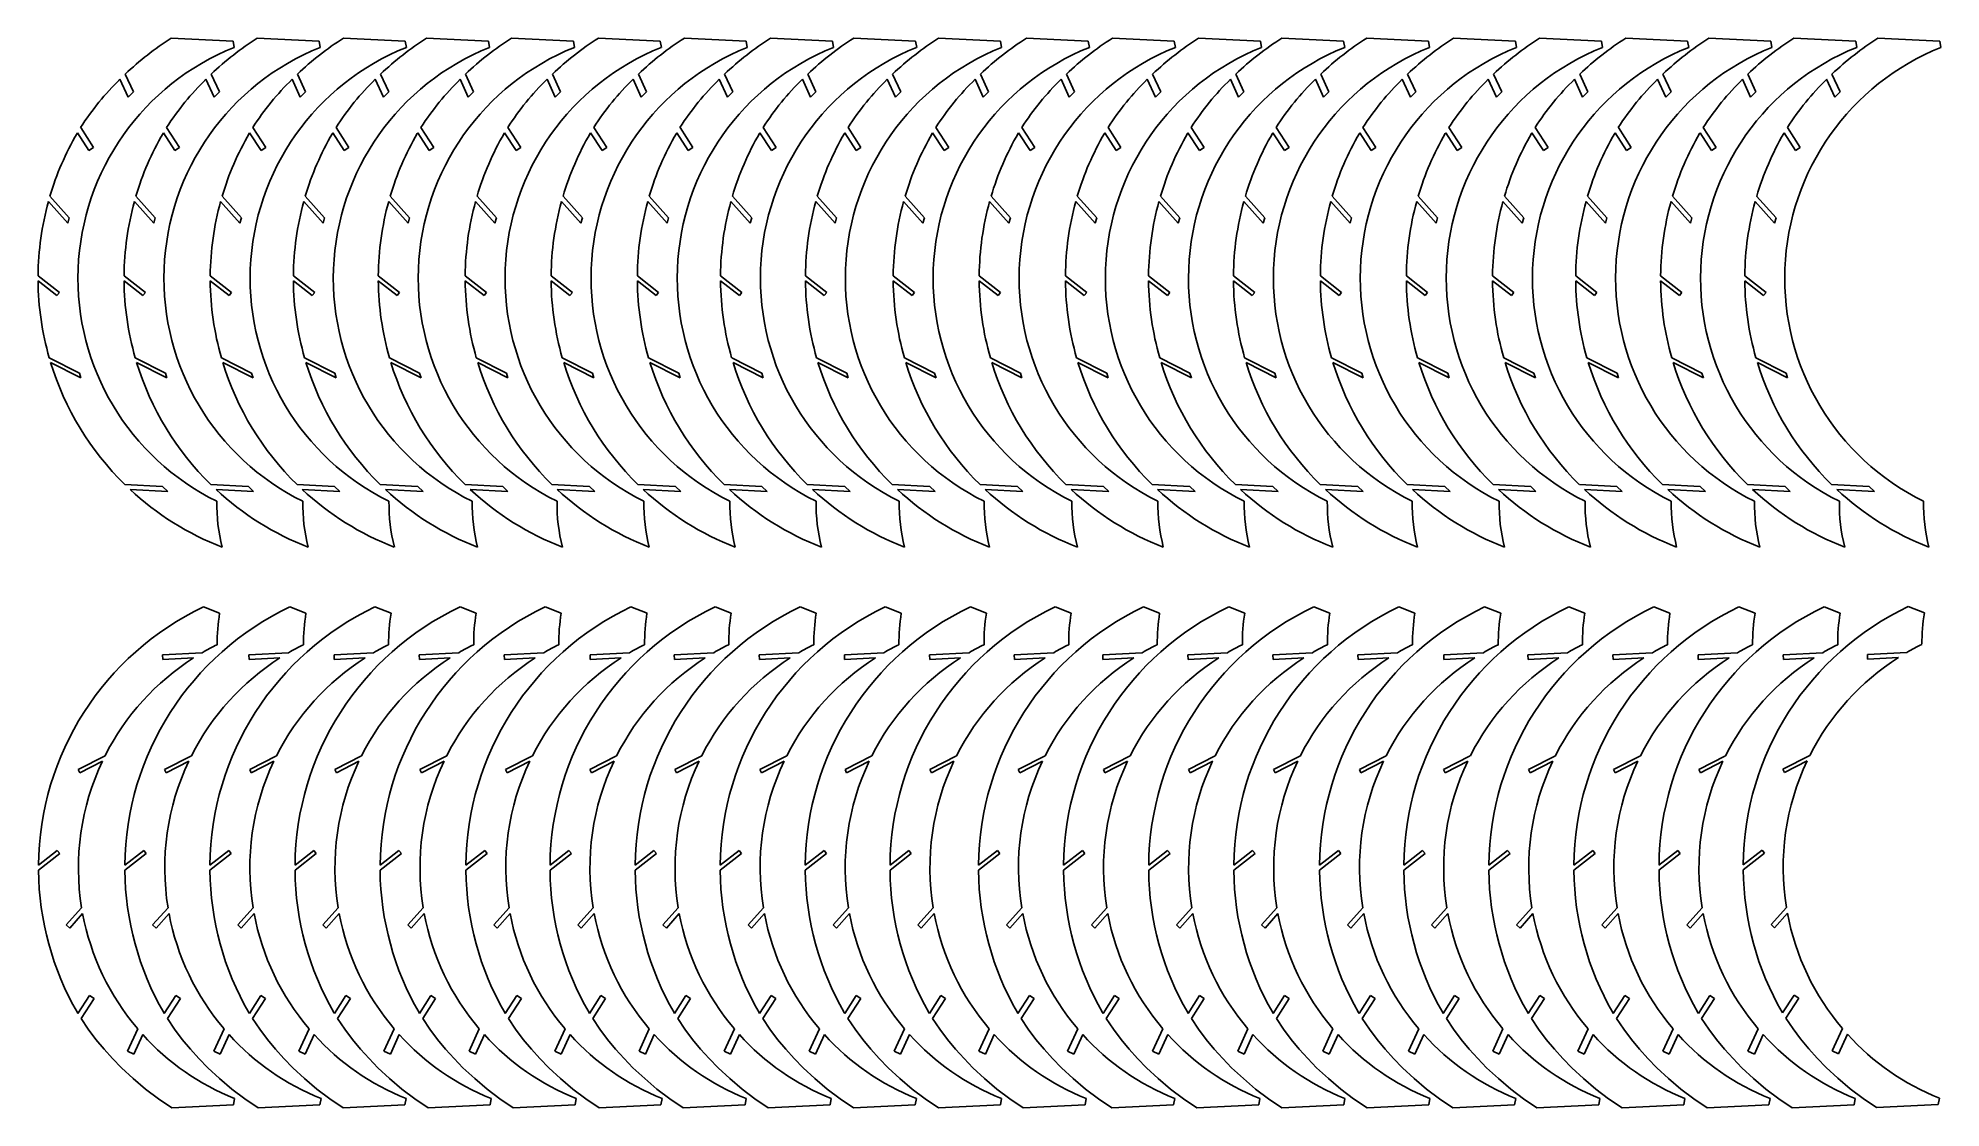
# Model space of a CAD drawing. Extents: x 1.5 to 79, y 1.7 to 45.3.
import ezdxf

# ---------------------------------------------------------------- set-up
doc = ezdxf.new("R2010")
doc.units = 0
doc.layers.get('0').update_dxf_attribs({"linetype": 'CONTINUOUS'})

msp = doc.modelspace()

# ---------------------------------------------------------------- linework, layer by layer
at = {"color": 7, "linetype": 'CONTINUOUS'}
for p, q in [((6.973, 45.29), (9.49, 45.158)), ((9.535, 44.909), (9.49, 45.158)), ((10.473, 45.29), (12.991, 45.158)), ((13.035, 44.909), (12.991, 45.158)), ((13.983, 45.29), (16.501, 45.158)), ((16.545, 44.909), (16.501, 45.158)), ((17.368, 45.29), (19.886, 45.158)), ((19.93, 44.909), (19.886, 45.158)), ((20.824, 45.29), (23.342, 45.158)), ((23.387, 44.909), (23.342, 45.158)), ((24.361, 45.29), (26.879, 45.158)), ((26.924, 44.909), (26.879, 45.158)), ((27.862, 45.29), (30.38, 45.158)), ((30.424, 44.909), (30.38, 45.158)), ((31.372, 45.29), (33.889, 45.158)), ((33.934, 44.909), (33.889, 45.158)), ((34.757, 45.29), (37.275, 45.158)), ((37.319, 44.909), (37.275, 45.158)), ((38.213, 45.29), (40.731, 45.158)), ((40.776, 44.909), (40.731, 45.158)), ((41.789, 45.29), (44.306, 45.158)), ((44.351, 44.909), (44.306, 45.158)), ((45.289, 45.29), (47.807, 45.158)), ((47.851, 44.909), (47.807, 45.158)), ((48.799, 45.29), (51.316, 45.158)), ((51.361, 44.909), (51.316, 45.158)), ((52.184, 45.29), (54.702, 45.158)), ((54.746, 44.909), (54.702, 45.158)), ((55.64, 45.29), (58.158, 45.158)), ((58.203, 44.909), (58.158, 45.158)), ((59.177, 45.29), (61.695, 45.158)), ((61.74, 44.909), (61.695, 45.158)), ((62.678, 45.29), (65.196, 45.158)), ((65.24, 44.909), (65.196, 45.158)), ((66.188, 45.29), (68.705, 45.158)), ((68.75, 44.909), (68.705, 45.158)), ((69.573, 45.29), (72.09, 45.158)), ((72.135, 44.909), (72.09, 45.158)), ((73.029, 45.29), (75.547, 45.158)), ((75.592, 44.909), (75.547, 45.158)), ((76.456, 45.29), (78.974, 45.158)), ((79.019, 44.909), (78.974, 45.158)), ((4.883, 43.61), (5.214, 42.887)), ((5.431, 43.097), (5.099, 43.82)), ((8.383, 43.61), (8.715, 42.887)), ((8.931, 43.097), (8.6, 43.82)), ((11.893, 43.61), (12.224, 42.887)), ((12.441, 43.097), (12.11, 43.82)), ((15.278, 43.61), (15.61, 42.887)), ((15.826, 43.097), (15.495, 43.82)), ((18.734, 43.61), (19.066, 42.887)), ((19.283, 43.097), (18.951, 43.82)), ((22.272, 43.61), (22.603, 42.887)), ((22.82, 43.097), (22.488, 43.82)), ((25.772, 43.61), (26.103, 42.887)), ((26.32, 43.097), (25.989, 43.82)), ((29.282, 43.61), (29.613, 42.887)), ((29.83, 43.097), (29.498, 43.82)), ((32.667, 43.61), (32.998, 42.887)), ((33.215, 43.097), (32.884, 43.82)), ((36.123, 43.61), (36.455, 42.887)), ((36.672, 43.097), (36.34, 43.82)), ((39.699, 43.61), (40.03, 42.887)), ((40.247, 43.097), (39.915, 43.82)), ((43.199, 43.61), (43.53, 42.887)), ((43.747, 43.097), (43.416, 43.82)), ((46.709, 43.61), (47.04, 42.887)), ((47.257, 43.097), (46.926, 43.82)), ((50.094, 43.61), (50.425, 42.887)), ((50.642, 43.097), (50.311, 43.82)), ((53.55, 43.61), (53.882, 42.887)), ((54.099, 43.097), (53.767, 43.82)), ((57.088, 43.61), (57.419, 42.887)), ((57.636, 43.097), (57.304, 43.82)), ((60.588, 43.61), (60.919, 42.887)), ((61.136, 43.097), (60.805, 43.82)), ((64.098, 43.61), (64.429, 42.887)), ((64.646, 43.097), (64.314, 43.82)), ((67.483, 43.61), (67.814, 42.887)), ((68.031, 43.097), (67.7, 43.82)), ((70.939, 43.61), (71.271, 42.887)), ((71.487, 43.097), (71.156, 43.82)), ((74.366, 43.61), (74.698, 42.887)), ((74.914, 43.097), (74.583, 43.82)), ((5.214, 42.887), (5.431, 43.097)), ((8.715, 42.887), (8.931, 43.097)), ((12.224, 42.887), (12.441, 43.097)), ((15.61, 42.887), (15.826, 43.097)), ((19.066, 42.887), (19.283, 43.097)), ((22.603, 42.887), (22.82, 43.097)), ((26.103, 42.887), (26.32, 43.097)), ((29.613, 42.887), (29.83, 43.097)), ((32.998, 42.887), (33.215, 43.097)), ((36.455, 42.887), (36.672, 43.097)), ((40.03, 42.887), (40.247, 43.097)), ((43.53, 42.887), (43.747, 43.097)), ((47.04, 42.887), (47.257, 43.097)), ((50.425, 42.887), (50.642, 43.097)), ((53.882, 42.887), (54.099, 43.097)), ((57.419, 42.887), (57.636, 43.097)), ((60.919, 42.887), (61.136, 43.097)), ((64.429, 42.887), (64.646, 43.097)), ((67.814, 42.887), (68.031, 43.097)), ((71.271, 42.887), (71.487, 43.097)), ((74.698, 42.887), (74.914, 43.097)), ((3.137, 41.407), (3.154, 41.437)), ((3.621, 40.712), (3.154, 41.437)), ((3.285, 41.651), (3.81, 40.834)), ((6.637, 41.407), (6.654, 41.437)), ((7.121, 40.712), (6.654, 41.437)), ((6.785, 41.651), (7.311, 40.834)), ((10.147, 41.407), (10.164, 41.437)), ((10.631, 40.712), (10.164, 41.437)), ((10.295, 41.651), (10.82, 40.834)), ((13.532, 41.407), (13.549, 41.437)), ((14.016, 40.712), (13.549, 41.437)), ((13.68, 41.651), (14.206, 40.834)), ((16.988, 41.407), (17.006, 41.437)), ((17.472, 40.712), (17.006, 41.437)), ((17.136, 41.651), (17.662, 40.834)), ((20.525, 41.407), (20.543, 41.437)), ((21.009, 40.712), (20.543, 41.437)), ((20.673, 41.651), (21.199, 40.834)), ((24.026, 41.407), (24.043, 41.437)), ((24.51, 40.712), (24.043, 41.437)), ((24.174, 41.651), (24.699, 40.834)), ((27.536, 41.407), (27.553, 41.437)), ((28.02, 40.712), (27.553, 41.437)), ((27.684, 41.651), (28.209, 40.834)), ((30.921, 41.407), (30.938, 41.437)), ((31.405, 40.712), (30.938, 41.437)), ((31.069, 41.651), (31.594, 40.834)), ((34.377, 41.407), (34.394, 41.437)), ((34.861, 40.712), (34.394, 41.437)), ((34.525, 41.651), (35.051, 40.834)), ((37.953, 41.407), (37.97, 41.437)), ((38.436, 40.712), (37.97, 41.437)), ((38.1, 41.651), (38.626, 40.834)), ((41.453, 41.407), (41.47, 41.437)), ((41.937, 40.712), (41.47, 41.437)), ((41.601, 41.651), (42.127, 40.834)), ((44.963, 41.407), (44.98, 41.437)), ((45.447, 40.712), (44.98, 41.437)), ((45.111, 41.651), (45.636, 40.834)), ((48.348, 41.407), (48.365, 41.437)), ((48.832, 40.712), (48.365, 41.437)), ((48.496, 41.651), (49.022, 40.834)), ((51.804, 41.407), (51.821, 41.437)), ((52.288, 40.712), (51.821, 41.437)), ((51.952, 41.651), (52.478, 40.834)), ((55.341, 41.407), (55.359, 41.437)), ((55.825, 40.712), (55.359, 41.437)), ((55.489, 41.651), (56.015, 40.834)), ((58.842, 41.407), (58.859, 41.437)), ((59.326, 40.712), (58.859, 41.437)), ((58.99, 41.651), (59.515, 40.834)), ((62.352, 41.407), (62.369, 41.437)), ((62.836, 40.712), (62.369, 41.437)), ((62.499, 41.651), (63.025, 40.834)), ((65.737, 41.407), (65.754, 41.437)), ((66.221, 40.712), (65.754, 41.437)), ((65.885, 41.651), (66.41, 40.834)), ((69.193, 41.407), (69.21, 41.437)), ((69.677, 40.712), (69.21, 41.437)), ((69.341, 41.651), (69.867, 40.834)), ((72.62, 41.407), (72.637, 41.437)), ((73.104, 40.712), (72.637, 41.437)), ((72.768, 41.651), (73.294, 40.834)), ((3.81, 40.834), (3.621, 40.712)), ((7.311, 40.834), (7.121, 40.712)), ((10.82, 40.834), (10.631, 40.712)), ((14.206, 40.834), (14.016, 40.712)), ((17.662, 40.834), (17.472, 40.712)), ((21.199, 40.834), (21.009, 40.712)), ((24.699, 40.834), (24.51, 40.712)), ((28.209, 40.834), (28.02, 40.712)), ((31.594, 40.834), (31.405, 40.712)), ((35.051, 40.834), (34.861, 40.712)), ((38.626, 40.834), (38.436, 40.712)), ((42.127, 40.834), (41.937, 40.712)), ((45.636, 40.834), (45.447, 40.712)), ((49.022, 40.834), (48.832, 40.712)), ((52.478, 40.834), (52.288, 40.712)), ((56.015, 40.834), (55.825, 40.712)), ((59.515, 40.834), (59.326, 40.712)), ((63.025, 40.834), (62.836, 40.712)), ((66.41, 40.834), (66.221, 40.712)), ((69.867, 40.834), (69.677, 40.712)), ((73.294, 40.834), (73.104, 40.712)), ((2.033, 38.846), (2.821, 37.964)), ((5.533, 38.846), (6.321, 37.964)), ((9.043, 38.846), (9.831, 37.964)), ((12.428, 38.846), (13.216, 37.964)), ((15.885, 38.846), (16.672, 37.964)), ((19.422, 38.846), (20.21, 37.964)), ((22.922, 38.846), (23.71, 37.964)), ((26.432, 38.846), (27.22, 37.964)), ((29.817, 38.846), (30.605, 37.964)), ((33.274, 38.846), (34.061, 37.964)), ((36.849, 38.846), (37.637, 37.964)), ((40.349, 38.846), (41.137, 37.964)), ((43.859, 38.846), (44.647, 37.964)), ((47.244, 38.846), (48.032, 37.964)), ((50.701, 38.846), (51.488, 37.964)), ((54.238, 38.846), (55.026, 37.964)), ((57.738, 38.846), (58.526, 37.964)), ((61.248, 38.846), (62.036, 37.964)), ((64.633, 38.846), (65.421, 37.964)), ((68.089, 38.846), (68.877, 37.964)), ((71.516, 38.846), (72.304, 37.964)), ((2.76, 37.751), (1.972, 38.633)), ((2.821, 37.964), (2.76, 37.751)), ((6.26, 37.751), (5.472, 38.633)), ((6.321, 37.964), (6.26, 37.751)), ((9.77, 37.751), (8.982, 38.633)), ((9.831, 37.964), (9.77, 37.751)), ((13.155, 37.751), (12.367, 38.633)), ((13.216, 37.964), (13.155, 37.751)), ((16.611, 37.751), (15.824, 38.633)), ((16.672, 37.964), (16.611, 37.751)), ((20.149, 37.751), (19.361, 38.633)), ((20.21, 37.964), (20.149, 37.751)), ((23.649, 37.751), (22.861, 38.633)), ((23.71, 37.964), (23.649, 37.751)), ((27.159, 37.751), (26.371, 38.633)), ((27.22, 37.964), (27.159, 37.751)), ((30.544, 37.751), (29.756, 38.633)), ((30.605, 37.964), (30.544, 37.751)), ((34, 37.751), (33.213, 38.633)), ((34.061, 37.964), (34, 37.751)), ((37.576, 37.751), (36.788, 38.633)), ((37.637, 37.964), (37.576, 37.751)), ((41.076, 37.751), (40.288, 38.633)), ((41.137, 37.964), (41.076, 37.751)), ((44.586, 37.751), (43.798, 38.633)), ((44.647, 37.964), (44.586, 37.751)), ((47.971, 37.751), (47.183, 38.633)), ((48.032, 37.964), (47.971, 37.751)), ((51.427, 37.751), (50.64, 38.633)), ((51.488, 37.964), (51.427, 37.751)), ((54.965, 37.751), (54.177, 38.633)), ((55.026, 37.964), (54.965, 37.751)), ((58.465, 37.751), (57.677, 38.633)), ((58.526, 37.964), (58.465, 37.751)), ((61.975, 37.751), (61.187, 38.633)), ((62.036, 37.964), (61.975, 37.751)), ((65.36, 37.751), (64.572, 38.633)), ((65.421, 37.964), (65.36, 37.751)), ((68.816, 37.751), (68.029, 38.633)), ((68.877, 37.964), (68.816, 37.751)), ((72.243, 37.751), (71.456, 38.633)), ((72.304, 37.964), (72.243, 37.751)), ((1.55, 35.613), (2.416, 34.929)), ((2.316, 34.802), (1.55, 35.407)), ((2.416, 34.929), (2.316, 34.802)), ((5.05, 35.613), (5.917, 34.929)), ((5.817, 34.802), (5.05, 35.407)), ((5.917, 34.929), (5.817, 34.802)), ((8.56, 35.613), (9.427, 34.929)), ((9.326, 34.802), (8.56, 35.407)), ((9.427, 34.929), (9.326, 34.802)), ((11.945, 35.613), (12.812, 34.929)), ((12.712, 34.802), (11.945, 35.407)), ((12.812, 34.929), (12.712, 34.802)), ((15.401, 35.613), (16.268, 34.929)), ((16.168, 34.802), (15.401, 35.407)), ((16.268, 34.929), (16.168, 34.802)), ((18.939, 35.613), (19.805, 34.929)), ((19.705, 34.802), (18.939, 35.407)), ((19.805, 34.929), (19.705, 34.802)), ((22.439, 35.613), (23.306, 34.929)), ((23.205, 34.802), (22.439, 35.407)), ((23.306, 34.929), (23.205, 34.802)), ((25.949, 35.613), (26.815, 34.929)), ((26.715, 34.802), (25.949, 35.407)), ((26.815, 34.929), (26.715, 34.802)), ((29.334, 35.613), (30.201, 34.929)), ((30.1, 34.802), (29.334, 35.407)), ((30.201, 34.929), (30.1, 34.802)), ((32.79, 35.613), (33.657, 34.929)), ((33.557, 34.802), (32.79, 35.407)), ((33.657, 34.929), (33.557, 34.802)), ((36.366, 35.613), (37.232, 34.929)), ((37.132, 34.802), (36.366, 35.407)), ((37.232, 34.929), (37.132, 34.802)), ((39.866, 35.613), (40.733, 34.929)), ((40.632, 34.802), (39.866, 35.407)), ((40.733, 34.929), (40.632, 34.802)), ((43.376, 35.613), (44.242, 34.929)), ((44.142, 34.802), (43.376, 35.407)), ((44.242, 34.929), (44.142, 34.802)), ((46.761, 35.613), (47.628, 34.929)), ((47.527, 34.802), (46.761, 35.407)), ((47.628, 34.929), (47.527, 34.802)), ((50.217, 35.613), (51.084, 34.929)), ((50.984, 34.802), (50.217, 35.407)), ((51.084, 34.929), (50.984, 34.802)), ((53.754, 35.613), (54.621, 34.929)), ((54.521, 34.802), (53.754, 35.407)), ((54.621, 34.929), (54.521, 34.802)), ((57.255, 35.613), (58.121, 34.929)), ((58.021, 34.802), (57.255, 35.407)), ((58.121, 34.929), (58.021, 34.802)), ((60.765, 35.613), (61.631, 34.929)), ((61.531, 34.802), (60.765, 35.407)), ((61.631, 34.929), (61.531, 34.802)), ((64.15, 35.613), (65.016, 34.929)), ((64.916, 34.802), (64.15, 35.407)), ((65.016, 34.929), (64.916, 34.802)), ((67.606, 35.613), (68.473, 34.929)), ((68.373, 34.802), (67.606, 35.407)), ((68.473, 34.929), (68.373, 34.802)), ((71.033, 35.613), (71.9, 34.929)), ((71.8, 34.802), (71.033, 35.407)), ((71.9, 34.929), (71.8, 34.802)), ((2.003, 32.273), (3.234, 31.639)), ((3.291, 31.447), (2.06, 32.081)), ((5.504, 32.273), (6.734, 31.639)), ((6.791, 31.447), (5.561, 32.081)), ((9.014, 32.273), (10.244, 31.639)), ((10.301, 31.447), (9.07, 32.081)), ((12.399, 32.273), (13.629, 31.639)), ((13.686, 31.447), (12.456, 32.081)), ((15.855, 32.273), (17.085, 31.639)), ((17.142, 31.447), (15.912, 32.081)), ((19.392, 32.273), (20.623, 31.639)), ((20.68, 31.447), (19.449, 32.081)), ((22.893, 32.273), (24.123, 31.639)), ((24.18, 31.447), (22.949, 32.081)), ((26.403, 32.273), (27.633, 31.639)), ((27.69, 31.447), (26.459, 32.081)), ((29.788, 32.273), (31.018, 31.639)), ((31.075, 31.447), (29.844, 32.081)), ((33.244, 32.273), (34.474, 31.639)), ((34.531, 31.447), (33.301, 32.081)), ((36.819, 32.273), (38.05, 31.639)), ((38.107, 31.447), (36.876, 32.081)), ((40.32, 32.273), (41.55, 31.639)), ((41.607, 31.447), (40.376, 32.081)), ((43.83, 32.273), (45.06, 31.639)), ((45.117, 31.447), (43.886, 32.081)), ((47.215, 32.273), (48.445, 31.639)), ((48.502, 31.447), (47.271, 32.081)), ((50.671, 32.273), (51.901, 31.639)), ((51.958, 31.447), (50.728, 32.081)), ((54.208, 32.273), (55.439, 31.639)), ((55.496, 31.447), (54.265, 32.081)), ((57.709, 32.273), (58.939, 31.639)), ((58.996, 31.447), (57.765, 32.081)), ((61.218, 32.273), (62.449, 31.639)), ((62.506, 31.447), (61.275, 32.081)), ((64.604, 32.273), (65.834, 31.639)), ((65.891, 31.447), (64.66, 32.081)), ((68.06, 32.273), (69.29, 31.639)), ((69.347, 31.447), (68.117, 32.081)), ((71.487, 32.273), (72.717, 31.639)), ((72.774, 31.447), (71.544, 32.081)), ((3.234, 31.639), (3.291, 31.447)), ((6.734, 31.639), (6.791, 31.447)), ((10.244, 31.639), (10.301, 31.447)), ((13.629, 31.639), (13.686, 31.447)), ((17.085, 31.639), (17.142, 31.447)), ((20.623, 31.639), (20.68, 31.447)), ((24.123, 31.639), (24.18, 31.447)), ((27.633, 31.639), (27.69, 31.447)), ((31.018, 31.639), (31.075, 31.447)), ((34.474, 31.639), (34.531, 31.447)), ((38.05, 31.639), (38.107, 31.447)), ((41.55, 31.639), (41.607, 31.447)), ((45.06, 31.639), (45.117, 31.447)), ((48.445, 31.639), (48.502, 31.447)), ((51.901, 31.639), (51.958, 31.447)), ((55.439, 31.639), (55.496, 31.447)), ((58.939, 31.639), (58.996, 31.447)), ((62.449, 31.639), (62.506, 31.447)), ((65.834, 31.639), (65.891, 31.447)), ((69.29, 31.639), (69.347, 31.447)), ((72.717, 31.639), (72.774, 31.447)), ((6.614, 27.029), (5.082, 27.11)), ((5.295, 26.906), (6.827, 26.826)), ((6.827, 26.826), (6.614, 27.029)), ((10.114, 27.029), (8.582, 27.11)), ((8.795, 26.906), (10.327, 26.826)), ((10.327, 26.826), (10.114, 27.029)), ((13.624, 27.029), (12.092, 27.11)), ((12.305, 26.906), (13.837, 26.826)), ((13.837, 26.826), (13.624, 27.029)), ((17.009, 27.029), (15.477, 27.11)), ((15.69, 26.906), (17.222, 26.826)), ((17.222, 26.826), (17.009, 27.029)), ((20.465, 27.029), (18.934, 27.11)), ((19.147, 26.906), (20.679, 26.826)), ((20.679, 26.826), (20.465, 27.029)), ((24.003, 27.029), (22.471, 27.11)), ((22.684, 26.906), (24.216, 26.826)), ((24.216, 26.826), (24.003, 27.029)), ((27.503, 27.029), (25.971, 27.11)), ((26.184, 26.906), (27.716, 26.826)), ((27.716, 26.826), (27.503, 27.029)), ((31.013, 27.029), (29.481, 27.11)), ((29.694, 26.906), (31.226, 26.826)), ((31.226, 26.826), (31.013, 27.029)), ((34.398, 27.029), (32.866, 27.11)), ((33.079, 26.906), (34.611, 26.826)), ((34.611, 26.826), (34.398, 27.029)), ((37.854, 27.029), (36.322, 27.11)), ((36.536, 26.906), (38.067, 26.826)), ((38.067, 26.826), (37.854, 27.029)), ((41.43, 27.029), (39.898, 27.11)), ((40.111, 26.906), (41.643, 26.826)), ((41.643, 26.826), (41.43, 27.029)), ((44.93, 27.029), (43.398, 27.11)), ((43.611, 26.906), (45.143, 26.826)), ((45.143, 26.826), (44.93, 27.029)), ((48.44, 27.029), (46.908, 27.11)), ((47.121, 26.906), (48.653, 26.826)), ((48.653, 26.826), (48.44, 27.029)), ((51.825, 27.029), (50.293, 27.11)), ((50.506, 26.906), (52.038, 26.826)), ((52.038, 26.826), (51.825, 27.029)), ((55.281, 27.029), (53.749, 27.11)), ((53.963, 26.906), (55.494, 26.826)), ((55.494, 26.826), (55.281, 27.029)), ((58.819, 27.029), (57.287, 27.11)), ((57.5, 26.906), (59.032, 26.826)), ((59.032, 26.826), (58.819, 27.029)), ((62.319, 27.029), (60.787, 27.11)), ((61, 26.906), (62.532, 26.826)), ((62.532, 26.826), (62.319, 27.029)), ((65.829, 27.029), (64.297, 27.11)), ((64.51, 26.906), (66.042, 26.826)), ((66.042, 26.826), (65.829, 27.029)), ((69.214, 27.029), (67.682, 27.11)), ((67.895, 26.906), (69.427, 26.826)), ((69.427, 26.826), (69.214, 27.029)), ((72.67, 27.029), (71.138, 27.11)), ((71.351, 26.906), (72.883, 26.826)), ((72.883, 26.826), (72.67, 27.029)), ((76.097, 27.029), (74.565, 27.11)), ((74.778, 26.906), (76.31, 26.826)), ((76.31, 26.826), (76.097, 27.029)), ((8.941, 21.868), (8.287, 22.123)), ((12.456, 21.868), (11.802, 22.123)), ((15.92, 21.868), (15.266, 22.123)), ((19.384, 21.868), (18.73, 22.123)), ((22.847, 21.868), (22.193, 22.123)), ((26.341, 21.868), (25.687, 22.123)), ((29.767, 21.868), (29.113, 22.123)), ((33.23, 21.868), (32.577, 22.123)), ((36.694, 21.868), (36.04, 22.123)), ((40.158, 21.868), (39.504, 22.123)), ((43.607, 21.868), (42.953, 22.123)), ((47.211, 21.868), (46.557, 22.123)), ((50.675, 21.868), (50.021, 22.123)), ((54.139, 21.868), (53.485, 22.123)), ((57.603, 21.868), (56.949, 22.123)), ((61.096, 21.868), (60.442, 22.123)), ((64.522, 21.868), (63.868, 22.123)), ((67.986, 21.868), (67.332, 22.123)), ((71.449, 21.868), (70.796, 22.123)), ((74.913, 21.868), (74.259, 22.123)), ((78.343, 21.882), (77.689, 22.137)), ((6.622, 20.176), (8.233, 20.26)), ((6.632, 19.982), (6.622, 20.176)), ((10.137, 20.176), (11.749, 20.26)), ((10.147, 19.982), (10.137, 20.176)), ((13.601, 20.176), (15.212, 20.26)), ((13.611, 19.982), (13.601, 20.176)), ((17.065, 20.176), (18.676, 20.26)), ((17.075, 19.982), (17.065, 20.176)), ((20.528, 20.176), (22.14, 20.26)), ((20.539, 19.982), (20.528, 20.176)), ((24.022, 20.176), (25.633, 20.26)), ((24.032, 19.982), (24.022, 20.176)), ((27.448, 20.176), (29.059, 20.26)), ((27.458, 19.982), (27.448, 20.176)), ((30.912, 20.176), (32.523, 20.26)), ((30.922, 19.982), (30.912, 20.176)), ((34.375, 20.176), (35.987, 20.26)), ((34.385, 19.982), (34.375, 20.176)), ((37.839, 20.176), (39.451, 20.26)), ((37.849, 19.982), (37.839, 20.176)), ((41.288, 20.176), (42.899, 20.26)), ((41.298, 19.982), (41.288, 20.176)), ((44.892, 20.176), (46.504, 20.26)), ((44.902, 19.982), (44.892, 20.176)), ((48.356, 20.176), (49.968, 20.26)), ((48.366, 19.982), (48.356, 20.176)), ((51.82, 20.176), (53.431, 20.26)), ((51.83, 19.982), (51.82, 20.176)), ((55.284, 20.176), (56.895, 20.26)), ((55.294, 19.982), (55.284, 20.176)), ((58.777, 20.176), (60.389, 20.26)), ((58.787, 19.982), (58.777, 20.176)), ((62.203, 20.176), (63.815, 20.26)), ((62.213, 19.982), (62.203, 20.176)), ((65.667, 20.176), (67.278, 20.26)), ((65.677, 19.982), (65.667, 20.176)), ((69.131, 20.176), (70.742, 20.26)), ((69.141, 19.982), (69.131, 20.176)), ((72.594, 20.176), (74.206, 20.26)), ((72.604, 19.982), (72.594, 20.176)), ((76.024, 20.19), (77.636, 20.274)), ((76.034, 19.996), (76.024, 20.19)), ((7.883, 20.047), (6.632, 19.982)), ((11.399, 20.047), (10.147, 19.982)), ((14.863, 20.047), (13.611, 19.982)), ((18.326, 20.047), (17.075, 19.982)), ((21.79, 20.047), (20.539, 19.982)), ((25.283, 20.047), (24.032, 19.982)), ((28.709, 20.047), (27.458, 19.982)), ((32.173, 20.047), (30.922, 19.982)), ((35.637, 20.047), (34.385, 19.982)), ((39.101, 20.047), (37.849, 19.982)), ((42.549, 20.047), (41.298, 19.982)), ((46.154, 20.047), (44.902, 19.982)), ((49.618, 20.047), (48.366, 19.982)), ((53.081, 20.047), (51.83, 19.982)), ((56.545, 20.047), (55.294, 19.982)), ((60.039, 20.047), (58.787, 19.982)), ((63.465, 20.047), (62.213, 19.982)), ((66.928, 20.047), (65.677, 19.982)), ((70.392, 20.047), (69.141, 19.982)), ((73.856, 20.047), (72.604, 19.982)), ((77.286, 20.061), (76.034, 19.996)), ((3.186, 15.502), (4.278, 16.066)), ((3.252, 15.374), (3.186, 15.502)), ((4.172, 15.848), (3.252, 15.374)), ((6.701, 15.502), (7.794, 16.066)), ((6.767, 15.374), (6.701, 15.502)), ((7.687, 15.848), (6.767, 15.374)), ((10.165, 15.502), (11.257, 16.066)), ((10.231, 15.374), (10.165, 15.502)), ((11.151, 15.848), (10.231, 15.374)), ((13.629, 15.502), (14.721, 16.066)), ((13.695, 15.374), (13.629, 15.502)), ((14.614, 15.848), (13.695, 15.374)), ((17.092, 15.502), (18.185, 16.066)), ((17.159, 15.374), (17.092, 15.502)), ((18.078, 15.848), (17.159, 15.374)), ((20.586, 15.502), (21.678, 16.066)), ((20.652, 15.374), (20.586, 15.502)), ((21.572, 15.848), (20.652, 15.374)), ((24.012, 15.502), (25.104, 16.066)), ((24.078, 15.374), (24.012, 15.502)), ((24.998, 15.848), (24.078, 15.374)), ((27.475, 15.502), (28.568, 16.066)), ((27.542, 15.374), (27.475, 15.502)), ((28.461, 15.848), (27.542, 15.374)), ((30.939, 15.502), (32.032, 16.066)), ((31.006, 15.374), (30.939, 15.502)), ((31.925, 15.848), (31.006, 15.374)), ((34.403, 15.502), (35.496, 16.066)), ((34.469, 15.374), (34.403, 15.502)), ((35.389, 15.848), (34.469, 15.374)), ((37.851, 15.502), (38.944, 16.066)), ((37.918, 15.374), (37.851, 15.502)), ((38.837, 15.848), (37.918, 15.374)), ((41.456, 15.502), (42.549, 16.066)), ((41.523, 15.374), (41.456, 15.502)), ((42.442, 15.848), (41.523, 15.374)), ((44.92, 15.502), (46.013, 16.066)), ((44.986, 15.374), (44.92, 15.502)), ((45.906, 15.848), (44.986, 15.374)), ((48.384, 15.502), (49.476, 16.066)), ((48.45, 15.374), (48.384, 15.502)), ((49.37, 15.848), (48.45, 15.374)), ((51.847, 15.502), (52.94, 16.066)), ((51.914, 15.374), (51.847, 15.502)), ((52.833, 15.848), (51.914, 15.374)), ((55.341, 15.502), (56.434, 16.066)), ((55.407, 15.374), (55.341, 15.502)), ((56.327, 15.848), (55.407, 15.374)), ((58.767, 15.502), (59.859, 16.066)), ((58.833, 15.374), (58.767, 15.502)), ((59.753, 15.848), (58.833, 15.374)), ((62.231, 15.502), (63.323, 16.066)), ((62.297, 15.374), (62.231, 15.502)), ((63.217, 15.848), (62.297, 15.374)), ((65.694, 15.502), (66.787, 16.066)), ((65.761, 15.374), (65.694, 15.502)), ((66.68, 15.848), (65.761, 15.374)), ((69.158, 15.502), (70.251, 16.066)), ((69.224, 15.374), (69.158, 15.502)), ((70.144, 15.848), (69.224, 15.374)), ((72.588, 15.516), (73.681, 16.08)), ((72.654, 15.388), (72.588, 15.516)), ((73.574, 15.862), (72.654, 15.388)), ((1.568, 11.605), (2.334, 12.21)), ((2.435, 12.083), (1.568, 11.4)), ((2.334, 12.21), (2.435, 12.083)), ((5.083, 11.605), (5.85, 12.21)), ((5.95, 12.083), (5.083, 11.4)), ((5.85, 12.21), (5.95, 12.083)), ((8.547, 11.605), (9.314, 12.21)), ((9.414, 12.083), (8.547, 11.4)), ((9.314, 12.21), (9.414, 12.083)), ((12.011, 11.605), (12.777, 12.21)), ((12.877, 12.083), (12.011, 11.4)), ((12.777, 12.21), (12.877, 12.083)), ((15.474, 11.605), (16.241, 12.21)), ((16.341, 12.083), (15.474, 11.4)), ((16.241, 12.21), (16.341, 12.083)), ((18.968, 11.605), (19.734, 12.21)), ((19.835, 12.083), (18.968, 11.4)), ((19.734, 12.21), (19.835, 12.083)), ((22.394, 11.605), (23.16, 12.21)), ((23.26, 12.083), (22.394, 11.4)), ((23.16, 12.21), (23.26, 12.083)), ((25.857, 11.605), (26.624, 12.21)), ((26.724, 12.083), (25.857, 11.4)), ((26.624, 12.21), (26.724, 12.083)), ((29.321, 11.605), (30.088, 12.21)), ((30.188, 12.083), (29.321, 11.4)), ((30.088, 12.21), (30.188, 12.083)), ((32.785, 11.605), (33.552, 12.21)), ((33.652, 12.083), (32.785, 11.4)), ((33.552, 12.21), (33.652, 12.083)), ((36.234, 11.605), (37, 12.21)), ((37.1, 12.083), (36.234, 11.4)), ((37, 12.21), (37.1, 12.083)), ((39.838, 11.605), (40.605, 12.21)), ((40.705, 12.083), (39.838, 11.4)), ((40.605, 12.21), (40.705, 12.083)), ((43.302, 11.605), (44.069, 12.21)), ((44.169, 12.083), (43.302, 11.4)), ((44.069, 12.21), (44.169, 12.083)), ((46.766, 11.605), (47.532, 12.21)), ((47.633, 12.083), (46.766, 11.4)), ((47.532, 12.21), (47.633, 12.083)), ((50.23, 11.605), (50.996, 12.21)), ((51.096, 12.083), (50.23, 11.4)), ((50.996, 12.21), (51.096, 12.083)), ((53.723, 11.605), (54.49, 12.21)), ((54.59, 12.083), (53.723, 11.4)), ((54.49, 12.21), (54.59, 12.083)), ((57.149, 11.605), (57.916, 12.21)), ((58.016, 12.083), (57.149, 11.4)), ((57.916, 12.21), (58.016, 12.083)), ((60.613, 11.605), (61.379, 12.21)), ((61.479, 12.083), (60.613, 11.4)), ((61.379, 12.21), (61.479, 12.083)), ((64.076, 11.605), (64.843, 12.21)), ((64.943, 12.083), (64.076, 11.4)), ((64.843, 12.21), (64.943, 12.083)), ((67.54, 11.605), (68.307, 12.21)), ((68.407, 12.083), (67.54, 11.4)), ((68.307, 12.21), (68.407, 12.083)), ((70.97, 11.62), (71.737, 12.225)), ((71.837, 12.098), (70.97, 11.414)), ((71.737, 12.225), (71.837, 12.098)), ((2.699, 9.173), (3.324, 9.873)), ((3.365, 9.638), (2.839, 9.048)), ((6.214, 9.173), (6.84, 9.873)), ((6.881, 9.638), (6.354, 9.048)), ((9.678, 9.173), (10.303, 9.873)), ((10.345, 9.638), (9.818, 9.048)), ((13.142, 9.173), (13.767, 9.873)), ((13.808, 9.638), (13.282, 9.048)), ((16.606, 9.173), (17.231, 9.873)), ((17.272, 9.638), (16.745, 9.048)), ((20.099, 9.173), (20.724, 9.873)), ((20.766, 9.638), (20.239, 9.048)), ((23.525, 9.173), (24.15, 9.873)), ((24.191, 9.638), (23.665, 9.048)), ((26.989, 9.173), (27.614, 9.873)), ((27.655, 9.638), (27.129, 9.048)), ((30.453, 9.173), (31.078, 9.873)), ((31.119, 9.638), (30.592, 9.048)), ((33.916, 9.173), (34.542, 9.873)), ((34.583, 9.638), (34.056, 9.048)), ((37.365, 9.173), (37.99, 9.873)), ((38.031, 9.638), (37.505, 9.048)), ((40.97, 9.173), (41.595, 9.873)), ((41.636, 9.638), (41.109, 9.048)), ((44.433, 9.173), (45.059, 9.873)), ((45.1, 9.638), (44.573, 9.048)), ((47.897, 9.173), (48.522, 9.873)), ((48.564, 9.638), (48.037, 9.048)), ((51.361, 9.173), (51.986, 9.873)), ((52.027, 9.638), (51.501, 9.048)), ((54.854, 9.173), (55.48, 9.873)), ((55.521, 9.638), (54.994, 9.048)), ((58.28, 9.173), (58.905, 9.873)), ((58.947, 9.638), (58.42, 9.048)), ((61.744, 9.173), (62.369, 9.873)), ((62.41, 9.638), (61.884, 9.048)), ((65.208, 9.173), (65.833, 9.873)), ((65.874, 9.638), (65.348, 9.048)), ((68.672, 9.173), (69.297, 9.873)), ((69.338, 9.638), (68.811, 9.048)), ((72.102, 9.187), (72.727, 9.888)), ((72.768, 9.652), (72.241, 9.063)), ((2.839, 9.048), (2.699, 9.173)), ((6.354, 9.048), (6.214, 9.173)), ((9.818, 9.048), (9.678, 9.173)), ((13.282, 9.048), (13.142, 9.173)), ((16.745, 9.048), (16.606, 9.173)), ((20.239, 9.048), (20.099, 9.173)), ((23.665, 9.048), (23.525, 9.173)), ((27.129, 9.048), (26.989, 9.173)), ((30.592, 9.048), (30.453, 9.173)), ((34.056, 9.048), (33.916, 9.173)), ((37.505, 9.048), (37.365, 9.173)), ((41.109, 9.048), (40.97, 9.173)), ((44.573, 9.048), (44.433, 9.173)), ((48.037, 9.048), (47.897, 9.173)), ((51.501, 9.048), (51.361, 9.173)), ((54.994, 9.048), (54.854, 9.173)), ((58.42, 9.048), (58.28, 9.173)), ((61.884, 9.048), (61.744, 9.173)), ((65.348, 9.048), (65.208, 9.173)), ((68.811, 9.048), (68.672, 9.173)), ((72.241, 9.063), (72.102, 9.187)), ((3.172, 5.575), (3.639, 6.3)), ((3.639, 6.3), (3.828, 6.178)), ((6.687, 5.575), (7.154, 6.3)), ((7.154, 6.3), (7.344, 6.178)), ((10.151, 5.575), (10.618, 6.3)), ((10.618, 6.3), (10.808, 6.178)), ((13.615, 5.575), (14.082, 6.3)), ((14.082, 6.3), (14.271, 6.178)), ((17.079, 5.575), (17.545, 6.3)), ((17.545, 6.3), (17.735, 6.178)), ((20.572, 5.575), (21.039, 6.3)), ((21.039, 6.3), (21.228, 6.178)), ((23.998, 5.575), (24.465, 6.3)), ((24.465, 6.3), (24.654, 6.178)), ((27.462, 5.575), (27.928, 6.3)), ((27.928, 6.3), (28.118, 6.178)), ((30.926, 5.575), (31.392, 6.3)), ((31.392, 6.3), (31.582, 6.178)), ((34.389, 5.575), (34.856, 6.3)), ((34.856, 6.3), (35.046, 6.178)), ((37.838, 5.575), (38.304, 6.3)), ((38.304, 6.3), (38.494, 6.178)), ((41.443, 5.575), (41.909, 6.3)), ((41.909, 6.3), (42.099, 6.178)), ((44.906, 5.575), (45.373, 6.3)), ((45.373, 6.3), (45.563, 6.178)), ((48.37, 5.575), (48.837, 6.3)), ((48.837, 6.3), (49.026, 6.178)), ((51.834, 5.575), (52.3, 6.3)), ((52.3, 6.3), (52.49, 6.178)), ((55.327, 5.575), (55.794, 6.3)), ((55.794, 6.3), (55.984, 6.178)), ((58.753, 5.575), (59.22, 6.3)), ((59.22, 6.3), (59.41, 6.178)), ((62.217, 5.575), (62.684, 6.3)), ((62.684, 6.3), (62.873, 6.178)), ((65.681, 5.575), (66.147, 6.3)), ((66.147, 6.3), (66.337, 6.178)), ((69.145, 5.575), (69.611, 6.3)), ((69.611, 6.3), (69.801, 6.178)), ((72.574, 5.59), (73.041, 6.315)), ((73.041, 6.315), (73.231, 6.192)), ((3.172, 5.575), (3.155, 5.605)), ((3.828, 6.178), (3.303, 5.361)), ((6.687, 5.575), (6.67, 5.605)), ((7.344, 6.178), (6.818, 5.361)), ((10.151, 5.575), (10.134, 5.605)), ((10.808, 6.178), (10.282, 5.361)), ((13.615, 5.575), (13.598, 5.605)), ((14.271, 6.178), (13.745, 5.361)), ((17.079, 5.575), (17.061, 5.605)), ((17.735, 6.178), (17.209, 5.361)), ((20.572, 5.575), (20.555, 5.605)), ((21.228, 6.178), (20.703, 5.361)), ((23.998, 5.575), (23.981, 5.605)), ((24.654, 6.178), (24.129, 5.361)), ((27.462, 5.575), (27.444, 5.605)), ((28.118, 6.178), (27.592, 5.361)), ((30.926, 5.575), (30.908, 5.605)), ((31.582, 6.178), (31.056, 5.361)), ((34.389, 5.575), (34.372, 5.605)), ((35.046, 6.178), (34.52, 5.361)), ((37.838, 5.575), (37.821, 5.605)), ((38.494, 6.178), (37.968, 5.361)), ((41.443, 5.575), (41.425, 5.605)), ((42.099, 6.178), (41.573, 5.361)), ((44.906, 5.575), (44.889, 5.605)), ((45.563, 6.178), (45.037, 5.361)), ((48.37, 5.575), (48.353, 5.605)), ((49.026, 6.178), (48.501, 5.361)), ((51.834, 5.575), (51.817, 5.605)), ((52.49, 6.178), (51.964, 5.361)), ((55.327, 5.575), (55.31, 5.605)), ((55.984, 6.178), (55.458, 5.361)), ((58.753, 5.575), (58.736, 5.605)), ((59.41, 6.178), (58.884, 5.361)), ((62.217, 5.575), (62.2, 5.605)), ((62.873, 6.178), (62.348, 5.361)), ((65.681, 5.575), (65.663, 5.605)), ((66.337, 6.178), (65.811, 5.361)), ((69.145, 5.575), (69.127, 5.605)), ((69.801, 6.178), (69.275, 5.361)), ((72.574, 5.59), (72.557, 5.619)), ((73.231, 6.192), (72.705, 5.376)), ((5.19, 4.034), (5.606, 4.941)), ((5.812, 4.707), (5.449, 3.915)), ((8.706, 4.034), (9.122, 4.941)), ((9.327, 4.707), (8.964, 3.915)), ((12.17, 4.034), (12.585, 4.941)), ((12.791, 4.707), (12.428, 3.915)), ((15.633, 4.034), (16.049, 4.941)), ((16.255, 4.707), (15.892, 3.915)), ((19.097, 4.034), (19.513, 4.941)), ((19.719, 4.707), (19.356, 3.915)), ((22.591, 4.034), (23.006, 4.941)), ((23.212, 4.707), (22.849, 3.915)), ((26.016, 4.034), (26.432, 4.941)), ((26.638, 4.707), (26.275, 3.915)), ((29.48, 4.034), (29.896, 4.941)), ((30.102, 4.707), (29.739, 3.915)), ((32.944, 4.034), (33.36, 4.941)), ((33.565, 4.707), (33.203, 3.915)), ((36.408, 4.034), (36.824, 4.941)), ((37.029, 4.707), (36.666, 3.915)), ((39.856, 4.034), (40.272, 4.941)), ((40.478, 4.707), (40.115, 3.915)), ((43.461, 4.034), (43.877, 4.941)), ((44.082, 4.707), (43.72, 3.915)), ((46.925, 4.034), (47.341, 4.941)), ((47.546, 4.707), (47.183, 3.915)), ((50.389, 4.034), (50.804, 4.941)), ((51.01, 4.707), (50.647, 3.915)), ((53.852, 4.034), (54.268, 4.941)), ((54.474, 4.707), (54.111, 3.915)), ((57.346, 4.034), (57.762, 4.941)), ((57.967, 4.707), (57.604, 3.915)), ((60.772, 4.034), (61.188, 4.941)), ((61.393, 4.707), (61.03, 3.915)), ((64.235, 4.034), (64.651, 4.941)), ((64.857, 4.707), (64.494, 3.915)), ((67.699, 4.034), (68.115, 4.941)), ((68.321, 4.707), (67.958, 3.915)), ((71.163, 4.034), (71.579, 4.941)), ((71.784, 4.707), (71.422, 3.915)), ((74.593, 4.048), (75.009, 4.955)), ((75.214, 4.721), (74.852, 3.929)), ((5.449, 3.915), (5.19, 4.034)), ((8.964, 3.915), (8.706, 4.034)), ((12.428, 3.915), (12.17, 4.034)), ((15.892, 3.915), (15.633, 4.034)), ((19.356, 3.915), (19.097, 4.034)), ((22.849, 3.915), (22.591, 4.034)), ((26.275, 3.915), (26.016, 4.034)), ((29.739, 3.915), (29.48, 4.034)), ((33.203, 3.915), (32.944, 4.034)), ((36.666, 3.915), (36.408, 4.034)), ((40.115, 3.915), (39.856, 4.034)), ((43.72, 3.915), (43.461, 4.034)), ((47.183, 3.915), (46.925, 4.034)), ((50.647, 3.915), (50.389, 4.034)), ((54.111, 3.915), (53.852, 4.034)), ((57.604, 3.915), (57.346, 4.034)), ((61.03, 3.915), (60.772, 4.034)), ((64.494, 3.915), (64.235, 4.034)), ((67.958, 3.915), (67.699, 4.034)), ((71.422, 3.915), (71.163, 4.034)), ((74.852, 3.929), (74.593, 4.048)), ((6.991, 1.722), (9.509, 1.854)), ((9.553, 2.103), (9.509, 1.854)), ((10.506, 1.722), (13.024, 1.854)), ((13.069, 2.103), (13.024, 1.854)), ((13.97, 1.722), (16.488, 1.854)), ((16.532, 2.103), (16.488, 1.854)), ((17.434, 1.722), (19.951, 1.854)), ((19.996, 2.103), (19.951, 1.854)), ((20.897, 1.722), (23.415, 1.854)), ((23.46, 2.103), (23.415, 1.854)), ((24.391, 1.722), (26.909, 1.854)), ((26.953, 2.103), (26.909, 1.854)), ((27.817, 1.722), (30.335, 1.854)), ((30.379, 2.103), (30.335, 1.854)), ((31.28, 1.722), (33.798, 1.854)), ((33.843, 2.103), (33.798, 1.854)), ((34.744, 1.722), (37.262, 1.854)), ((37.307, 2.103), (37.262, 1.854)), ((38.208, 1.722), (40.726, 1.854)), ((40.77, 2.103), (40.726, 1.854)), ((41.657, 1.722), (44.174, 1.854)), ((44.219, 2.103), (44.174, 1.854)), ((45.261, 1.722), (47.779, 1.854)), ((47.824, 2.103), (47.779, 1.854)), ((48.725, 1.722), (51.243, 1.854)), ((51.287, 2.103), (51.243, 1.854)), ((52.189, 1.722), (54.707, 1.854)), ((54.751, 2.103), (54.707, 1.854)), ((55.653, 1.722), (58.17, 1.854)), ((58.215, 2.103), (58.17, 1.854)), ((59.146, 1.722), (61.664, 1.854)), ((61.708, 2.103), (61.664, 1.854)), ((62.572, 1.722), (65.09, 1.854)), ((65.134, 2.103), (65.09, 1.854)), ((66.036, 1.722), (68.553, 1.854)), ((68.598, 2.103), (68.553, 1.854)), ((69.499, 1.722), (72.017, 1.854)), ((72.062, 2.103), (72.017, 1.854)), ((72.963, 1.722), (75.481, 1.854)), ((75.526, 2.103), (75.481, 1.854)), ((76.393, 1.736), (78.911, 1.868)), ((78.956, 2.117), (78.911, 1.868))]:
    msp.add_line(p, q, dxfattribs=at)
for points in [[(6.991, 1.722), (6.447, 2.093), (5.921, 2.492), (5.42, 2.915), (4.942, 3.362), (4.582, 3.73), (4.235, 4.115), (3.905, 4.516), (3.593, 4.93), (3.303, 5.361)], [(10.506, 1.722), (9.962, 2.093), (9.436, 2.492), (8.935, 2.915), (8.457, 3.362), (8.097, 3.73), (7.751, 4.115), (7.42, 4.516), (7.109, 4.93), (6.818, 5.361)], [(13.97, 1.722), (13.426, 2.093), (12.9, 2.492), (12.399, 2.915), (11.921, 3.362), (11.561, 3.73), (11.214, 4.115), (10.884, 4.516), (10.572, 4.93), (10.282, 5.361)], [(17.434, 1.722), (16.889, 2.093), (16.364, 2.492), (15.863, 2.915), (15.384, 3.362), (15.024, 3.73), (14.678, 4.115), (14.348, 4.516), (14.036, 4.93), (13.745, 5.361)], [(20.897, 1.722), (20.353, 2.093), (19.827, 2.492), (19.327, 2.915), (18.848, 3.362), (18.488, 3.73), (18.142, 4.115), (17.812, 4.516), (17.5, 4.93), (17.209, 5.361)], [(24.391, 1.722), (23.847, 2.093), (23.321, 2.492), (22.82, 2.915), (22.342, 3.362), (21.982, 3.73), (21.635, 4.115), (21.305, 4.516), (20.993, 4.93), (20.703, 5.361)], [(27.817, 1.722), (27.273, 2.093), (26.747, 2.492), (26.246, 2.915), (25.768, 3.362), (25.408, 3.73), (25.061, 4.115), (24.731, 4.516), (24.419, 4.93), (24.129, 5.361)], [(31.28, 1.722), (30.736, 2.093), (30.211, 2.492), (29.71, 2.915), (29.231, 3.362), (28.871, 3.73), (28.525, 4.115), (28.195, 4.516), (27.883, 4.93), (27.592, 5.361)], [(34.744, 1.722), (34.2, 2.093), (33.674, 2.492), (33.174, 2.915), (32.695, 3.362), (32.335, 3.73), (31.989, 4.115), (31.659, 4.516), (31.347, 4.93), (31.056, 5.361)], [(38.208, 1.722), (37.664, 2.093), (37.138, 2.492), (36.637, 2.915), (36.159, 3.362), (35.799, 3.73), (35.453, 4.115), (35.122, 4.516), (34.811, 4.93), (34.52, 5.361)], [(41.657, 1.722), (41.112, 2.093), (40.587, 2.492), (40.086, 2.915), (39.607, 3.362), (39.247, 3.73), (38.901, 4.115), (38.571, 4.516), (38.259, 4.93), (37.968, 5.361)], [(45.261, 1.722), (44.717, 2.093), (44.191, 2.492), (43.691, 2.915), (43.212, 3.362), (42.852, 3.73), (42.506, 4.115), (42.176, 4.516), (41.864, 4.93), (41.573, 5.361)], [(48.725, 1.722), (48.181, 2.093), (47.655, 2.492), (47.154, 2.915), (46.676, 3.362), (46.316, 3.73), (45.97, 4.115), (45.639, 4.516), (45.328, 4.93), (45.037, 5.361)], [(52.189, 1.722), (51.645, 2.093), (51.119, 2.492), (50.618, 2.915), (50.14, 3.362), (49.78, 3.73), (49.433, 4.115), (49.103, 4.516), (48.791, 4.93), (48.501, 5.361)], [(55.653, 1.722), (55.108, 2.093), (54.583, 2.492), (54.082, 2.915), (53.603, 3.362), (53.243, 3.73), (52.897, 4.115), (52.567, 4.516), (52.255, 4.93), (51.964, 5.361)], [(59.146, 1.722), (58.602, 2.093), (58.076, 2.492), (57.575, 2.915), (57.097, 3.362), (56.737, 3.73), (56.39, 4.115), (56.06, 4.516), (55.748, 4.93), (55.458, 5.361)], [(62.572, 1.722), (62.028, 2.093), (61.502, 2.492), (61.001, 2.915), (60.523, 3.362), (60.163, 3.73), (59.816, 4.115), (59.486, 4.516), (59.174, 4.93), (58.884, 5.361)], [(66.036, 1.722), (65.491, 2.093), (64.966, 2.492), (64.465, 2.915), (63.986, 3.362), (63.627, 3.73), (63.28, 4.115), (62.95, 4.516), (62.638, 4.93), (62.348, 5.361)], [(69.499, 1.722), (68.955, 2.093), (68.43, 2.492), (67.929, 2.915), (67.45, 3.362), (67.09, 3.73), (66.744, 4.115), (66.414, 4.516), (66.102, 4.93), (65.811, 5.361)], [(72.963, 1.722), (72.419, 2.093), (71.893, 2.492), (71.393, 2.915), (70.914, 3.362), (70.554, 3.73), (70.208, 4.115), (69.877, 4.516), (69.566, 4.93), (69.275, 5.361)], [(76.393, 1.736), (75.849, 2.107), (75.323, 2.506), (74.823, 2.929), (74.344, 3.376), (73.984, 3.745), (73.638, 4.13), (73.307, 4.53), (72.996, 4.945), (72.705, 5.376)]]:
    msp.add_lwpolyline(points, dxfattribs=at)
for centre, radius, start, end in [((13.913, 34.517), 12.815, 122.79091, 133.45153), ((17.413, 34.517), 12.815, 122.79091, 133.45153), ((20.923, 34.517), 12.815, 122.79091, 133.45153), ((24.308, 34.517), 12.815, 122.79091, 133.45153), ((27.764, 34.517), 12.815, 122.79091, 133.45153), ((31.302, 34.517), 12.815, 122.79091, 133.45153), ((34.802, 34.517), 12.815, 122.79091, 133.45153), ((38.312, 34.517), 12.815, 122.79091, 133.45153), ((41.697, 34.517), 12.815, 122.79091, 133.45153), ((45.153, 34.517), 12.815, 122.79091, 133.45153), ((48.729, 34.517), 12.815, 122.79091, 133.45153), ((52.229, 34.517), 12.815, 122.79091, 133.45153), ((55.739, 34.517), 12.815, 122.79091, 133.45153), ((59.124, 34.517), 12.815, 122.79091, 133.45153), ((62.58, 34.517), 12.815, 122.79091, 133.45153), ((66.118, 34.517), 12.815, 122.79091, 133.45153), ((69.618, 34.517), 12.815, 122.79091, 133.45153), ((73.128, 34.517), 12.815, 122.79091, 133.45153), ((76.513, 34.517), 12.815, 122.79091, 133.45153), ((79.969, 34.517), 12.815, 122.79091, 133.45153), ((83.396, 34.517), 12.815, 122.79091, 133.45153), ((13.3, 35.509), 10.126, 111.82857, 243.77669), ((16.801, 35.509), 10.126, 111.82857, 243.77669), ((20.31, 35.509), 10.126, 111.82857, 243.77669), ((23.696, 35.509), 10.126, 111.82857, 243.77669), ((27.152, 35.509), 10.126, 111.82857, 243.77669), ((30.689, 35.509), 10.126, 111.82857, 243.77669), ((34.189, 35.509), 10.126, 111.82857, 243.77669), ((37.699, 35.509), 10.126, 111.82857, 243.77669), ((41.084, 35.509), 10.126, 111.82857, 243.77669), ((44.541, 35.509), 10.126, 111.82857, 243.77669), ((48.116, 35.509), 10.126, 111.82857, 243.77669), ((51.616, 35.509), 10.126, 111.82857, 243.77669), ((55.126, 35.509), 10.126, 111.82857, 243.77669), ((58.511, 35.509), 10.126, 111.82857, 243.77669), ((61.968, 35.509), 10.126, 111.82857, 243.77669), ((65.505, 35.509), 10.126, 111.82857, 243.77669), ((69.005, 35.509), 10.126, 111.82857, 243.77669), ((72.515, 35.509), 10.126, 111.82857, 243.77669), ((75.9, 35.509), 10.126, 111.82857, 243.77669), ((79.357, 35.509), 10.126, 111.82857, 243.77669), ((82.784, 35.509), 10.126, 111.82857, 243.77669), ((12.957, 35.392), 11.521, 134.49527, 147.09543), ((16.458, 35.392), 11.521, 134.49527, 147.09543), ((19.967, 35.392), 11.521, 134.49527, 147.09543), ((23.353, 35.392), 11.521, 134.49527, 147.09543), ((26.809, 35.392), 11.521, 134.49527, 147.09543), ((30.346, 35.392), 11.521, 134.49527, 147.09543), ((33.846, 35.392), 11.521, 134.49527, 147.09543), ((37.356, 35.392), 11.521, 134.49527, 147.09543), ((40.741, 35.392), 11.521, 134.49527, 147.09543), ((44.198, 35.392), 11.521, 134.49527, 147.09543), ((47.773, 35.392), 11.521, 134.49527, 147.09543), ((51.273, 35.392), 11.521, 134.49527, 147.09543), ((54.783, 35.392), 11.521, 134.49527, 147.09543), ((58.168, 35.392), 11.521, 134.49527, 147.09543), ((61.625, 35.392), 11.521, 134.49527, 147.09543), ((65.162, 35.392), 11.521, 134.49527, 147.09543), ((68.662, 35.392), 11.521, 134.49527, 147.09543), ((72.172, 35.392), 11.521, 134.49527, 147.09543), ((75.557, 35.392), 11.521, 134.49527, 147.09543), ((79.014, 35.392), 11.521, 134.49527, 147.09543), ((82.441, 35.392), 11.521, 134.49527, 147.09543), ((13.3, 35.509), 11.751, 149.87298, 163.50128), ((16.801, 35.509), 11.751, 149.87298, 163.50128), ((20.31, 35.509), 11.751, 149.87298, 163.50128), ((23.696, 35.509), 11.751, 149.87298, 163.50128), ((27.152, 35.509), 11.751, 149.87298, 163.50128), ((30.689, 35.509), 11.751, 149.87298, 163.50128), ((34.189, 35.509), 11.751, 149.87298, 163.50128), ((37.699, 35.509), 11.751, 149.87298, 163.50128), ((41.084, 35.509), 11.751, 149.87298, 163.50128), ((44.541, 35.509), 11.751, 149.87298, 163.50128), ((48.116, 35.509), 11.751, 149.87298, 163.50128), ((51.616, 35.509), 11.751, 149.87298, 163.50128), ((55.126, 35.509), 11.751, 149.87298, 163.50128), ((58.511, 35.509), 11.751, 149.87298, 163.50128), ((61.968, 35.509), 11.751, 149.87298, 163.50128), ((65.505, 35.509), 11.751, 149.87298, 163.50128), ((69.005, 35.509), 11.751, 149.87298, 163.50128), ((72.515, 35.509), 11.751, 149.87298, 163.50128), ((75.9, 35.509), 11.751, 149.87298, 163.50128), ((79.357, 35.509), 11.751, 149.87298, 163.50128), ((82.784, 35.509), 11.751, 149.87298, 163.50128), ((13.3, 35.509), 11.751, 164.58185, 179.49478), ((16.801, 35.509), 11.751, 164.58185, 179.49478), ((20.31, 35.509), 11.751, 164.58185, 179.49478), ((23.696, 35.509), 11.751, 164.58185, 179.49478), ((27.152, 35.509), 11.751, 164.58185, 179.49478), ((30.689, 35.509), 11.751, 164.58185, 179.49478), ((34.189, 35.509), 11.751, 164.58185, 179.49478), ((37.699, 35.509), 11.751, 164.58185, 179.49478), ((41.084, 35.509), 11.751, 164.58185, 179.49478), ((44.541, 35.509), 11.751, 164.58185, 179.49478), ((48.116, 35.509), 11.751, 164.58185, 179.49478), ((51.616, 35.509), 11.751, 164.58185, 179.49478), ((55.126, 35.509), 11.751, 164.58185, 179.49478), ((58.511, 35.509), 11.751, 164.58185, 179.49478), ((61.968, 35.509), 11.751, 164.58185, 179.49478), ((65.505, 35.509), 11.751, 164.58185, 179.49478), ((69.005, 35.509), 11.751, 164.58185, 179.49478), ((72.515, 35.509), 11.751, 164.58185, 179.49478), ((75.9, 35.509), 11.751, 164.58185, 179.49478), ((79.357, 35.509), 11.751, 164.58185, 179.49478), ((82.784, 35.509), 11.751, 164.58185, 179.49478), ((13.3, 35.509), 11.751, 180.49822, 195.98412), ((16.801, 35.509), 11.751, 180.49822, 195.98412), ((20.31, 35.509), 11.751, 180.49822, 195.98412), ((23.696, 35.509), 11.751, 180.49822, 195.98412), ((27.152, 35.509), 11.751, 180.49822, 195.98412), ((30.689, 35.509), 11.751, 180.49822, 195.98412), ((34.189, 35.509), 11.751, 180.49822, 195.98412), ((37.699, 35.509), 11.751, 180.49822, 195.98412), ((41.084, 35.509), 11.751, 180.49822, 195.98412), ((44.541, 35.509), 11.751, 180.49822, 195.98412), ((48.116, 35.509), 11.751, 180.49822, 195.98412), ((51.616, 35.509), 11.751, 180.49822, 195.98412), ((55.126, 35.509), 11.751, 180.49822, 195.98412), ((58.511, 35.509), 11.751, 180.49822, 195.98412), ((61.968, 35.509), 11.751, 180.49822, 195.98412), ((65.505, 35.509), 11.751, 180.49822, 195.98412), ((69.005, 35.509), 11.751, 180.49822, 195.98412), ((72.515, 35.509), 11.751, 180.49822, 195.98412), ((75.9, 35.509), 11.751, 180.49822, 195.98412), ((79.357, 35.509), 11.751, 180.49822, 195.98412), ((82.784, 35.509), 11.751, 180.49822, 195.98412), ((13.3, 35.509), 11.751, 196.9609, 225.62357), ((16.801, 35.509), 11.751, 196.9609, 225.62357), ((20.31, 35.509), 11.751, 196.9609, 225.62357), ((23.696, 35.509), 11.751, 196.9609, 225.62357), ((27.152, 35.509), 11.751, 196.9609, 225.62357), ((30.689, 35.509), 11.751, 196.9609, 225.62357), ((34.189, 35.509), 11.751, 196.9609, 225.62357), ((37.699, 35.509), 11.751, 196.9609, 225.62357), ((41.084, 35.509), 11.751, 196.9609, 225.62357), ((44.541, 35.509), 11.751, 196.9609, 225.62357), ((48.116, 35.509), 11.751, 196.9609, 225.62357), ((51.616, 35.509), 11.751, 196.9609, 225.62357), ((55.126, 35.509), 11.751, 196.9609, 225.62357), ((58.511, 35.509), 11.751, 196.9609, 225.62357), ((61.968, 35.509), 11.751, 196.9609, 225.62357), ((65.505, 35.509), 11.751, 196.9609, 225.62357), ((69.005, 35.509), 11.751, 196.9609, 225.62357), ((72.515, 35.509), 11.751, 196.9609, 225.62357), ((75.9, 35.509), 11.751, 196.9609, 225.62357), ((79.357, 35.509), 11.751, 196.9609, 225.62357), ((82.784, 35.509), 11.751, 196.9609, 225.62357), ((13.3, 35.509), 11.751, 227.05981, 248.76604), ((16.801, 35.509), 11.751, 227.05981, 248.76604), ((16.207, 26.34), 7.382, 179.34117, 193.9892), ((20.31, 35.509), 11.751, 227.05981, 248.76604), ((19.708, 26.34), 7.382, 179.34117, 193.9892), ((23.696, 35.509), 11.751, 227.05981, 248.76604), ((23.218, 26.34), 7.382, 179.34117, 193.9892), ((27.152, 35.509), 11.751, 227.05981, 248.76604), ((26.603, 26.34), 7.382, 179.34117, 193.9892), ((30.059, 26.34), 7.382, 179.34117, 193.9892), ((30.689, 35.509), 11.751, 227.05981, 248.76604), ((34.189, 35.509), 11.751, 227.05981, 248.76604), ((33.596, 26.34), 7.382, 179.34117, 193.9892), ((37.699, 35.509), 11.751, 227.05981, 248.76604), ((37.097, 26.34), 7.382, 179.34117, 193.9892), ((41.084, 35.509), 11.751, 227.05981, 248.76604), ((40.606, 26.34), 7.382, 179.34117, 193.9892), ((44.541, 35.509), 11.751, 227.05981, 248.76604), ((43.992, 26.34), 7.382, 179.34117, 193.9892), ((47.448, 26.34), 7.382, 179.34117, 193.9892), ((48.116, 35.509), 11.751, 227.05981, 248.76604), ((51.616, 35.509), 11.751, 227.05981, 248.76604), ((51.023, 26.34), 7.382, 179.34117, 193.9892), ((55.126, 35.509), 11.751, 227.05981, 248.76604), ((54.524, 26.34), 7.382, 179.34117, 193.9892), ((58.511, 35.509), 11.751, 227.05981, 248.76604), ((58.033, 26.34), 7.382, 179.34117, 193.9892), ((61.968, 35.509), 11.751, 227.05981, 248.76604), ((61.419, 26.34), 7.382, 179.34117, 193.9892), ((64.875, 26.34), 7.382, 179.34117, 193.9892), ((65.505, 35.509), 11.751, 227.05981, 248.76604), ((69.005, 35.509), 11.751, 227.05981, 248.76604), ((68.412, 26.34), 7.382, 179.34117, 193.9892), ((72.515, 35.509), 11.751, 227.05981, 248.76604), ((71.912, 26.34), 7.382, 179.34117, 193.9892), ((75.9, 35.509), 11.751, 227.05981, 248.76604), ((75.422, 26.34), 7.382, 179.34117, 193.9892), ((79.357, 35.509), 11.751, 227.05981, 248.76604), ((78.807, 26.34), 7.382, 179.34117, 193.9892), ((82.784, 35.509), 11.751, 227.05981, 248.76604), ((82.264, 26.34), 7.382, 179.34117, 193.9892), ((85.691, 26.34), 7.382, 179.34117, 193.9892), ((13.318, 11.503), 11.751, 115.3518, 179.50178), ((16.834, 11.503), 11.751, 115.3518, 179.50178), ((20.297, 11.503), 11.751, 115.3518, 179.50178), ((16.366, 20.663), 7.523, 170.78416, 180.58), ((23.761, 11.503), 11.751, 115.3518, 179.50178), ((19.881, 20.663), 7.523, 170.78416, 180.58), ((27.225, 11.503), 11.751, 115.3518, 179.50178), ((23.345, 20.663), 7.523, 170.78416, 180.58), ((30.718, 11.503), 11.751, 115.3518, 179.50178), ((26.809, 20.663), 7.523, 170.78416, 180.58), ((34.144, 11.503), 11.751, 115.3518, 179.50178), ((30.273, 20.663), 7.523, 170.78416, 180.58), ((37.608, 11.503), 11.751, 115.3518, 179.50178), ((33.766, 20.663), 7.523, 170.78416, 180.58), ((41.072, 11.503), 11.751, 115.3518, 179.50178), ((37.192, 20.663), 7.523, 170.78416, 180.58), ((44.536, 11.503), 11.751, 115.3518, 179.50178), ((40.656, 20.663), 7.523, 170.78416, 180.58), ((47.984, 11.503), 11.751, 115.3518, 179.50178), ((44.12, 20.663), 7.523, 170.78416, 180.58), ((51.589, 11.503), 11.751, 115.3518, 179.50178), ((47.583, 20.663), 7.523, 170.78416, 180.58), ((55.053, 11.503), 11.751, 115.3518, 179.50178), ((51.032, 20.663), 7.523, 170.78416, 180.58), ((58.516, 11.503), 11.751, 115.3518, 179.50178), ((54.637, 20.663), 7.523, 170.78416, 180.58), ((61.98, 11.503), 11.751, 115.3518, 179.50178), ((58.1, 20.663), 7.523, 170.78416, 180.58), ((65.474, 11.503), 11.751, 115.3518, 179.50178), ((61.564, 20.663), 7.523, 170.78416, 180.58), ((68.9, 11.503), 11.751, 115.3518, 179.50178), ((65.028, 20.663), 7.523, 170.78416, 180.58), ((72.363, 11.503), 11.751, 115.3518, 179.50178), ((68.521, 20.663), 7.523, 170.78416, 180.58), ((75.827, 11.503), 11.751, 115.3518, 179.50178), ((71.947, 20.663), 7.523, 170.78416, 180.58), ((79.291, 11.503), 11.751, 115.3518, 179.50178), ((75.411, 20.663), 7.523, 170.78416, 180.58), ((82.721, 11.517), 11.751, 115.3518, 179.50178), ((78.875, 20.663), 7.523, 170.78416, 180.58), ((82.339, 20.663), 7.523, 170.78416, 180.58), ((85.769, 20.678), 7.523, 170.78416, 180.58), ((13.318, 11.503), 10.126, 116.22331, 120.14349), ((16.834, 11.503), 10.126, 116.22331, 120.14349), ((20.297, 11.503), 10.126, 116.22331, 120.14349), ((23.761, 11.503), 10.126, 116.22331, 120.14349), ((27.225, 11.503), 10.126, 116.22331, 120.14349), ((30.718, 11.503), 10.126, 116.22331, 120.14349), ((34.144, 11.503), 10.126, 116.22331, 120.14349), ((37.608, 11.503), 10.126, 116.22331, 120.14349), ((41.072, 11.503), 10.126, 116.22331, 120.14349), ((44.536, 11.503), 10.126, 116.22331, 120.14349), ((47.984, 11.503), 10.126, 116.22331, 120.14349), ((51.589, 11.503), 10.126, 116.22331, 120.14349), ((55.053, 11.503), 10.126, 116.22331, 120.14349), ((58.516, 11.503), 10.126, 116.22331, 120.14349), ((61.98, 11.503), 10.126, 116.22331, 120.14349), ((65.474, 11.503), 10.126, 116.22331, 120.14349), ((68.9, 11.503), 10.126, 116.22331, 120.14349), ((72.363, 11.503), 10.126, 116.22331, 120.14349), ((75.827, 11.503), 10.126, 116.22331, 120.14349), ((79.291, 11.503), 10.126, 116.22331, 120.14349), ((82.721, 11.517), 10.126, 116.22331, 120.14349), ((13.318, 11.503), 10.126, 122.46122, 153.22106), ((16.834, 11.503), 10.126, 122.46122, 153.22106), ((20.297, 11.503), 10.126, 122.46122, 153.22106), ((23.761, 11.503), 10.126, 122.46122, 153.22106), ((27.225, 11.503), 10.126, 122.46122, 153.22106), ((30.718, 11.503), 10.126, 122.46122, 153.22106), ((34.144, 11.503), 10.126, 122.46122, 153.22106), ((37.608, 11.503), 10.126, 122.46122, 153.22106), ((41.072, 11.503), 10.126, 122.46122, 153.22106), ((44.536, 11.503), 10.126, 122.46122, 153.22106), ((47.984, 11.503), 10.126, 122.46122, 153.22106), ((51.589, 11.503), 10.126, 122.46122, 153.22106), ((55.053, 11.503), 10.126, 122.46122, 153.22106), ((58.516, 11.503), 10.126, 122.46122, 153.22106), ((61.98, 11.503), 10.126, 122.46122, 153.22106), ((65.474, 11.503), 10.126, 122.46122, 153.22106), ((68.9, 11.503), 10.126, 122.46122, 153.22106), ((72.363, 11.503), 10.126, 122.46122, 153.22106), ((75.827, 11.503), 10.126, 122.46122, 153.22106), ((79.291, 11.503), 10.126, 122.46122, 153.22106), ((82.721, 11.517), 10.126, 122.46122, 153.22106), ((13.318, 11.503), 10.126, 154.59346, 189.26209), ((16.834, 11.503), 10.126, 154.59346, 189.26209), ((20.297, 11.503), 10.126, 154.59346, 189.26209), ((23.761, 11.503), 10.126, 154.59346, 189.26209), ((27.225, 11.503), 10.126, 154.59346, 189.26209), ((30.718, 11.503), 10.126, 154.59346, 189.26209), ((34.144, 11.503), 10.126, 154.59346, 189.26209), ((37.608, 11.503), 10.126, 154.59346, 189.26209), ((41.072, 11.503), 10.126, 154.59346, 189.26209), ((44.536, 11.503), 10.126, 154.59346, 189.26209), ((47.984, 11.503), 10.126, 154.59346, 189.26209), ((51.589, 11.503), 10.126, 154.59346, 189.26209), ((55.053, 11.503), 10.126, 154.59346, 189.26209), ((58.516, 11.503), 10.126, 154.59346, 189.26209), ((61.98, 11.503), 10.126, 154.59346, 189.26209), ((65.474, 11.503), 10.126, 154.59346, 189.26209), ((68.9, 11.503), 10.126, 154.59346, 189.26209), ((72.363, 11.503), 10.126, 154.59346, 189.26209), ((75.827, 11.503), 10.126, 154.59346, 189.26209), ((79.291, 11.503), 10.126, 154.59346, 189.26209), ((82.721, 11.517), 10.126, 154.59346, 189.26209), ((13.318, 11.503), 11.751, 180.50522, 210.12702), ((16.834, 11.503), 11.751, 180.50522, 210.12702), ((20.297, 11.503), 11.751, 180.50522, 210.12702), ((23.761, 11.503), 11.751, 180.50522, 210.12702), ((27.225, 11.503), 11.751, 180.50522, 210.12702), ((30.718, 11.503), 11.751, 180.50522, 210.12702), ((34.144, 11.503), 11.751, 180.50522, 210.12702), ((37.608, 11.503), 11.751, 180.50522, 210.12702), ((41.072, 11.503), 11.751, 180.50522, 210.12702), ((44.536, 11.503), 11.751, 180.50522, 210.12702), ((47.984, 11.503), 11.751, 180.50522, 210.12702), ((51.589, 11.503), 11.751, 180.50522, 210.12702), ((55.053, 11.503), 11.751, 180.50522, 210.12702), ((58.516, 11.503), 11.751, 180.50522, 210.12702), ((61.98, 11.503), 11.751, 180.50522, 210.12702), ((65.474, 11.503), 11.751, 180.50522, 210.12702), ((68.9, 11.503), 11.751, 180.50522, 210.12702), ((72.363, 11.503), 11.751, 180.50522, 210.12702), ((75.827, 11.503), 11.751, 180.50522, 210.12702), ((79.291, 11.503), 11.751, 180.50522, 210.12702), ((82.721, 11.517), 11.751, 180.50522, 210.12702), ((13.318, 11.503), 10.126, 190.61306, 220.39487), ((16.834, 11.503), 10.126, 190.61306, 220.39487), ((20.297, 11.503), 10.126, 190.61306, 220.39487), ((23.761, 11.503), 10.126, 190.61306, 220.39487), ((27.225, 11.503), 10.126, 190.61306, 220.39487), ((30.718, 11.503), 10.126, 190.61306, 220.39487), ((34.144, 11.503), 10.126, 190.61306, 220.39487), ((37.608, 11.503), 10.126, 190.61306, 220.39487), ((41.072, 11.503), 10.126, 190.61306, 220.39487), ((44.536, 11.503), 10.126, 190.61306, 220.39487), ((47.984, 11.503), 10.126, 190.61306, 220.39487), ((51.589, 11.503), 10.126, 190.61306, 220.39487), ((55.053, 11.503), 10.126, 190.61306, 220.39487), ((58.516, 11.503), 10.126, 190.61306, 220.39487), ((61.98, 11.503), 10.126, 190.61306, 220.39487), ((65.474, 11.503), 10.126, 190.61306, 220.39487), ((68.9, 11.503), 10.126, 190.61306, 220.39487), ((72.363, 11.503), 10.126, 190.61306, 220.39487), ((75.827, 11.503), 10.126, 190.61306, 220.39487), ((79.291, 11.503), 10.126, 190.61306, 220.39487), ((82.721, 11.517), 10.126, 190.61306, 220.39487), ((13.318, 11.503), 10.126, 222.15819, 248.17143), ((16.834, 11.503), 10.126, 222.15819, 248.17143), ((20.297, 11.503), 10.126, 222.15819, 248.17143), ((23.761, 11.503), 10.126, 222.15819, 248.17143), ((27.225, 11.503), 10.126, 222.15819, 248.17143), ((30.718, 11.503), 10.126, 222.15819, 248.17143), ((34.144, 11.503), 10.126, 222.15819, 248.17143), ((37.608, 11.503), 10.126, 222.15819, 248.17143), ((41.072, 11.503), 10.126, 222.15819, 248.17143), ((44.536, 11.503), 10.126, 222.15819, 248.17143), ((47.984, 11.503), 10.126, 222.15819, 248.17143), ((51.589, 11.503), 10.126, 222.15819, 248.17143), ((55.053, 11.503), 10.126, 222.15819, 248.17143), ((58.516, 11.503), 10.126, 222.15819, 248.17143), ((61.98, 11.503), 10.126, 222.15819, 248.17143), ((65.474, 11.503), 10.126, 222.15819, 248.17143), ((68.9, 11.503), 10.126, 222.15819, 248.17143), ((72.363, 11.503), 10.126, 222.15819, 248.17143), ((75.827, 11.503), 10.126, 222.15819, 248.17143), ((79.291, 11.503), 10.126, 222.15819, 248.17143), ((82.721, 11.517), 10.126, 222.15819, 248.17143)]:
    msp.add_arc(centre, radius, start, end, dxfattribs=at)

doc.saveas('drawing.dxf')
